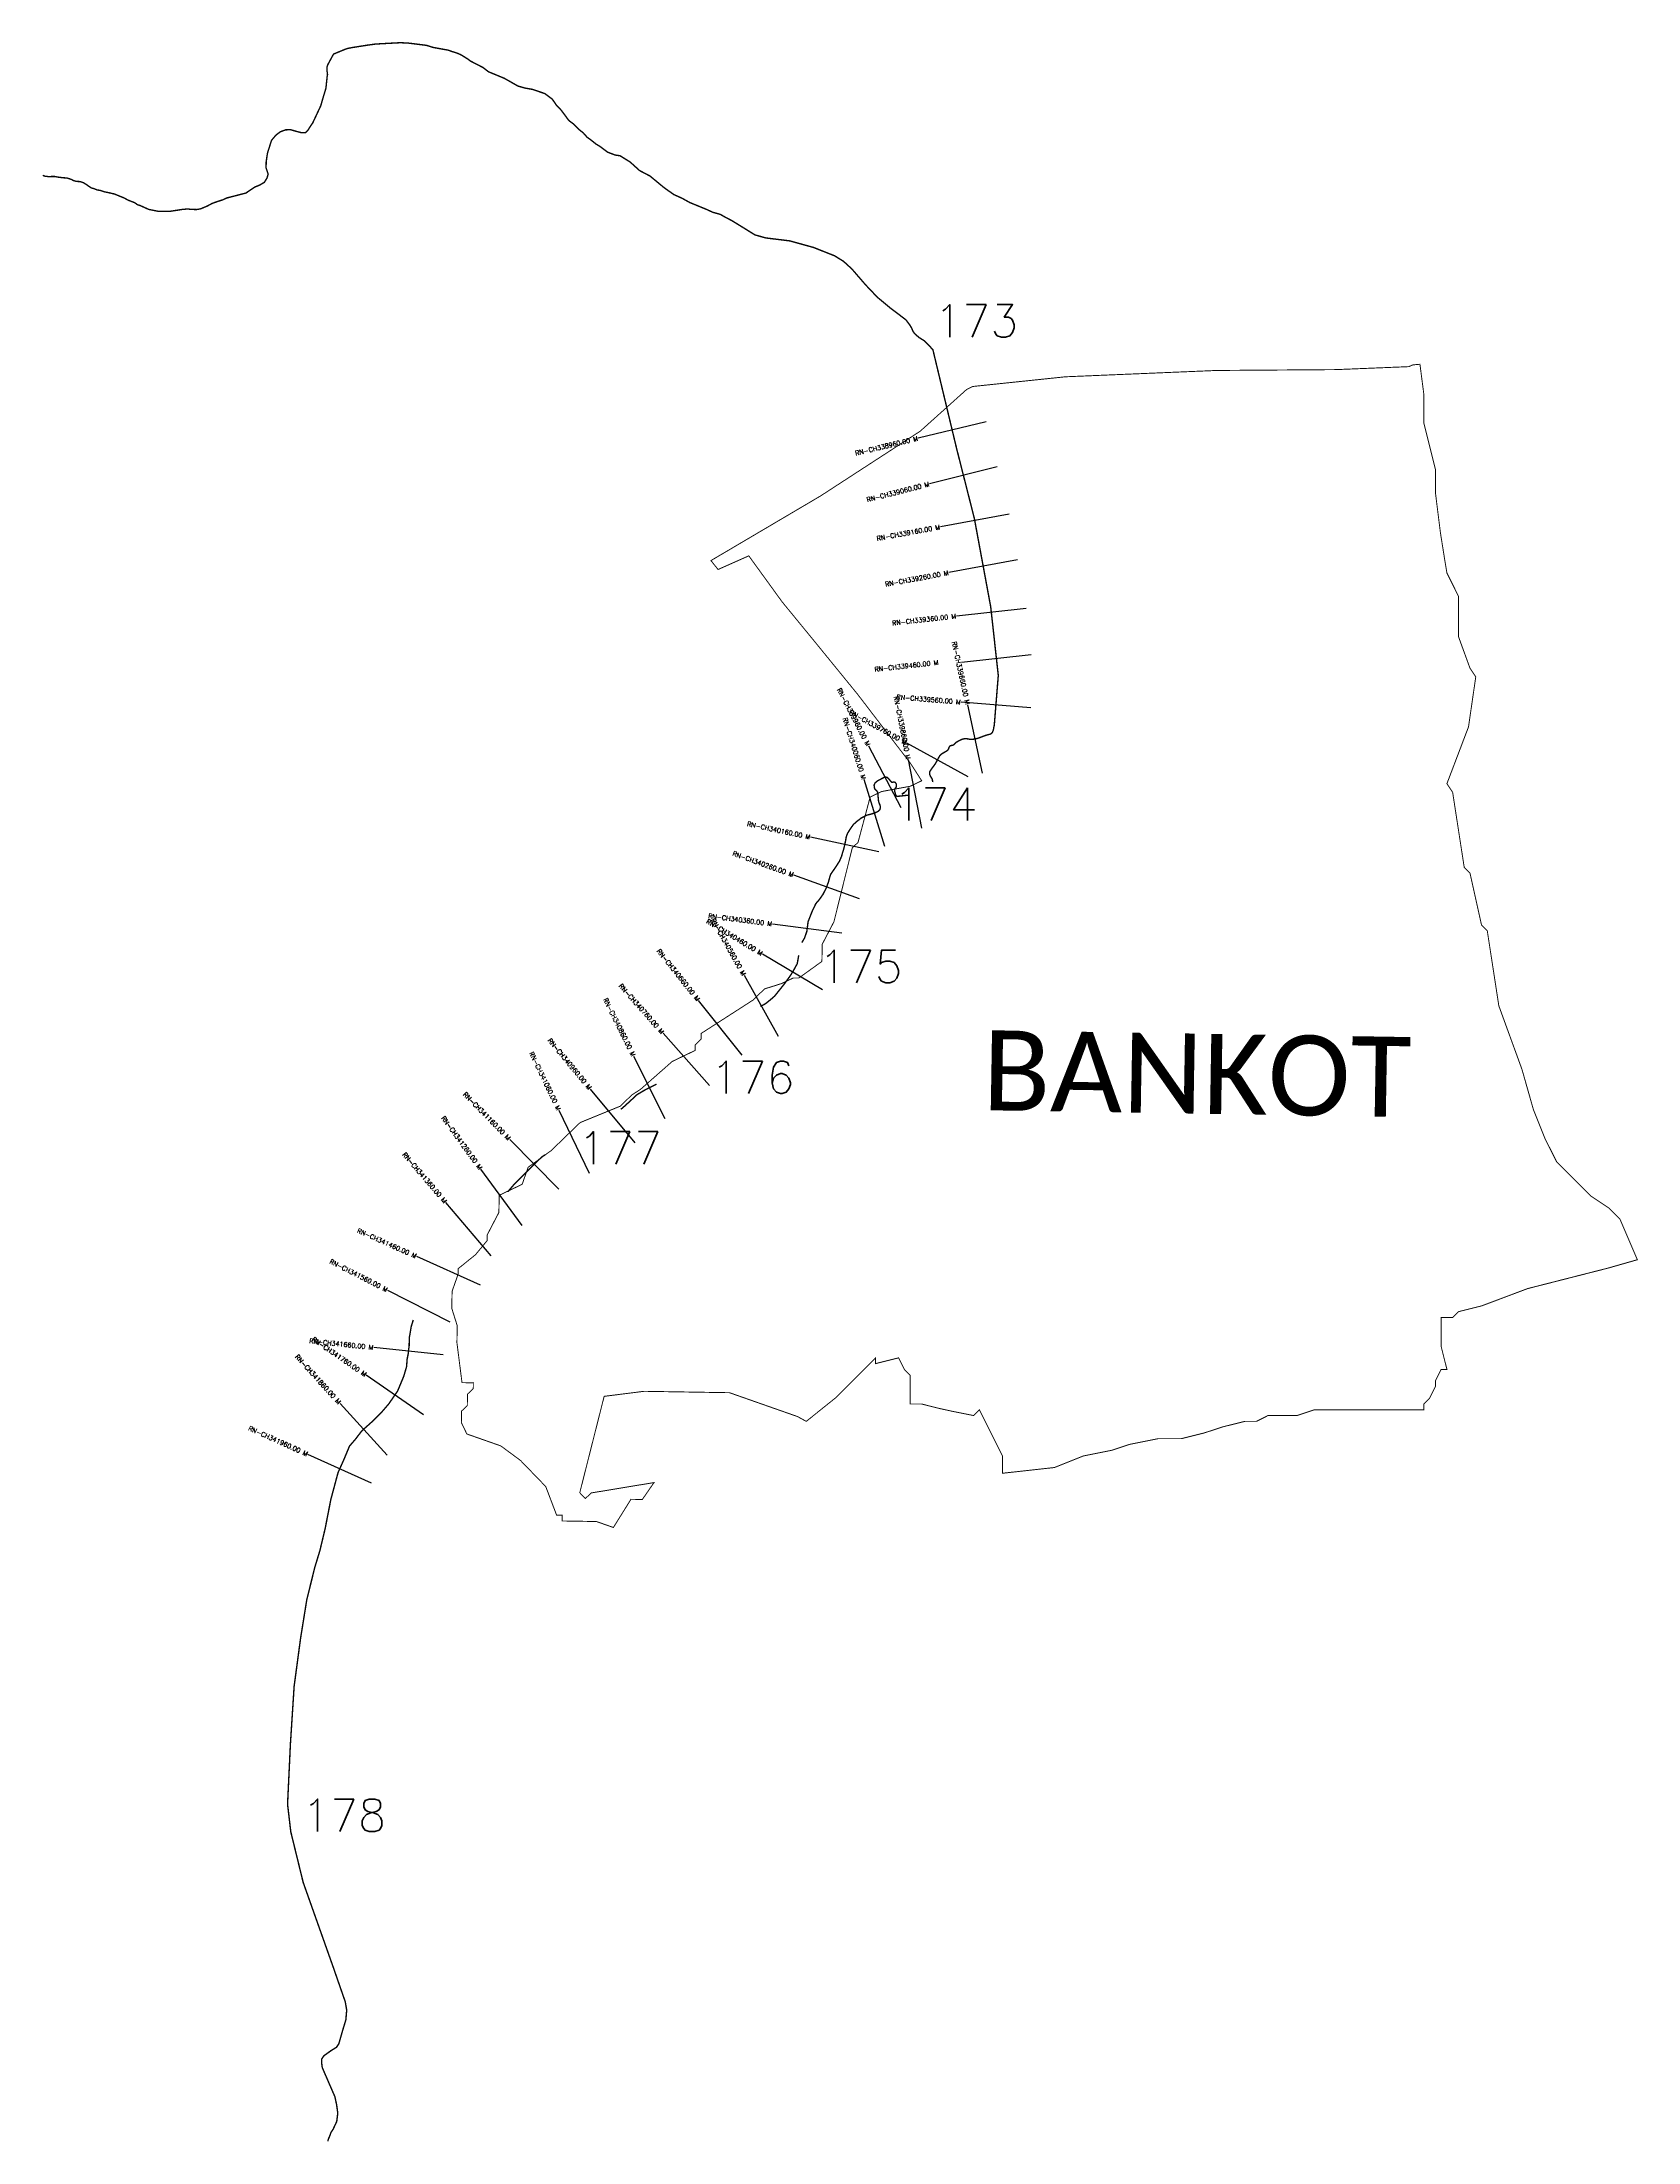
# Model space of a CAD drawing. Header units: metres. Extents: x 290684 to 294110, y 1985959 to 1990467.
import ezdxf
from ezdxf.enums import TextEntityAlignment as Align

# ---------------------------------------------------------------- set-up
doc = ezdxf.new("R2010")
doc.units = ezdxf.units.M
for name, color, linetype in [('CS', 134, 'Continuous'), ('CSMark', 6, 'Continuous'), ('NATURALLY PROTECTED', 3, 'Continuous'), ('VILLAGE NAME', 250, 'Continuous')]:
    doc.layers.add(name, color=color, linetype=linetype)
doc.styles.get("Standard").update_dxf_attribs({"font": 'simplex.shx'})

msp = doc.modelspace()

# ---------------------------------------------------------------- linework, layer by layer
at = {"color": 6, "const_width": 2, "flags": 128}
msp.add_lwpolyline([(292120.1, 1989353.7), (292355.3, 1989492.4), (292569.3, 1989631.5), (292668.5, 1989720.6), (292682.1, 1989727.4), (292880.8, 1989748.2), (293205.4, 1989761.8), (293461.5, 1989763.6), (293617.9, 1989770), (293626.6, 1989773.8), (293641.8, 1989775.1), (293650.1, 1989711.1), (293650.1, 1989649.1), (293674.9, 1989550), (293674.9, 1989500.5), (293685.7, 1989413.8), (293695.7, 1989350.8), (293699.7, 1989327), (293724.4, 1989277.5), (293724.4, 1989190.8), (293749.2, 1989122.7), (293761.6, 1989104.1), (293746, 1988996.7), (293699.7, 1988874.9), (293712, 1988856.3), (293736.8, 1988695.3), (293749.2, 1988682.9), (293774, 1988571.4), (293786.3, 1988559.1), (293811.1, 1988398), (293860.7, 1988261.8), (293885.4, 1988175), (293910.2, 1988113.1), (293935, 1988063.6), (294009.3, 1987989.3), (294046.5, 1987964.5), (294071.3, 1987939.7), (294108.4, 1987853), (294046.1, 1987835.2), (293873.1, 1987791.1), (293774, 1987753.9), (293724.4, 1987741.5), (293712, 1987729.1), (293687.2, 1987729.1), (293687.2, 1987667.2), (293699.7, 1987617.6), (293687.2, 1987617.6), (293674.9, 1987592.9), (293674.9, 1987580.5), (293662.5, 1987555.7), (293650.1, 1987543.3), (293650.1, 1987530.9), (293414.7, 1987530.9), (293377.6, 1987518.5), (293315.6, 1987518.5), (293290.9, 1987506.1), (293266.1, 1987506.1), (293219.5, 1987494.5), (293179.4, 1987481.4), (293129.8, 1987469), (293080.3, 1987469), (293018.4, 1987456.6), (292981.2, 1987444.2), (292919.3, 1987431.8), (292857.3, 1987407), (292745.9, 1987394.7), (292745.9, 1987431.8), (292696.3, 1987530.9), (292683.9, 1987518.5), (292638.4, 1987527.6), (292609.1, 1987534.1), (292572.4, 1987543.3), (292550.9, 1987543.3), (292547.7, 1987543.3), (292547.7, 1987605.2), (292535.2, 1987617.6), (292522.9, 1987642.4), (292473.3, 1987630), (292473.3, 1987642.4), (292386.6, 1987555.7), (292324.7, 1987506.1), (292305.8, 1987516.4), (292159.9, 1987567.6), (291976.6, 1987570.6), (291890.9, 1987559.8), (291839.9, 1987358.2), (291838.6, 1987352.8), (291850.6, 1987340.4), (291863, 1987352.4), (291997.9, 1987374.7), (291972.8, 1987338.4), (291948.4, 1987338.8), (291910.7, 1987278.3), (291874.3, 1987291.1), (291800.9, 1987292.3), (291800.9, 1987304.5), (291788.9, 1987304.7), (291765.5, 1987366.2), (291711.4, 1987422.1), (291669.1, 1987453.4), (291596.2, 1987479), (291584.4, 1987503.6), (291584.8, 1987528.1), (291597.2, 1987540.1), (291597.6, 1987564.5), (291610, 1987576.5), (291610.2, 1987588.8), (291585.8, 1987589.2), (291574.9, 1987674.9), (291575.5, 1987711.6), (291563.9, 1987748.5), (291564.5, 1987785.1), (291577.3, 1987821.6), (291577.5, 1987833.8), (291614.7, 1987863.7), (291639.6, 1987893.9), (291639.8, 1987906.1), (291665, 1987954.6), (291665.6, 1987991.3), (291714.9, 1988014.9), (291727.7, 1988051.4), (291777.2, 1988087.3), (291839.3, 1988147.4), (291925.4, 1988182.6), (291950.3, 1988206.7), (291968.8, 1988218.6), (292037, 1988278.6), (292086.3, 1988302.3), (292086.5, 1988314.5), (292098.9, 1988326.5), (292098.9, 1988338.6), (292210.3, 1988410.3), (292235.1, 1988434.3), (292272, 1988445.9), (292296.6, 1988457.7), (292308.8, 1988457.7), (292358.3, 1988493.4), (292358.9, 1988530.1), (292384.1, 1988578.6), (292423.4, 1988736.9), (292435.8, 1988748.9), (292461.8, 1988846.2), (292486.5, 1988858), (292547.8, 1988869.3), (292572.4, 1988881.1), (292548.6, 1988918.2), (292486.1, 1988999.8), (292434.9, 1989066.7), (292339, 1989184.4), (292290.9, 1989243.1), (292273, 1989264.9), (292244.8, 1989303.9), (292201.3, 1989363.9), (292135.4, 1989334.6), (292120.1, 1989353.7)], dxfattribs=at)
at = {"layer": 'CS'}
for p, q in [((292710.8, 1989651.3), (292564.9, 1989616.3)), ((292734.6, 1989555.2), (292589.3, 1989518.2)), ((292760.1, 1989453.3), (292612.5, 1989426.1)), ((292778.2, 1989355), (292630.7, 1989327.8)), ((292796.3, 1989251.1), (292647.2, 1989234.7)), ((292807.3, 1989151.7), (292658.2, 1989135.3)), ((292806.5, 1989038), (292657, 1989049.9)), ((292702.8, 1988897.5), (292671.2, 1989044.2)), ((292671.9, 1988889.7), (292540.5, 1988961.9)), ((292528.1, 1988822.7), (292458.8, 1988955.7)), ((292573, 1988779.2), (292544.1, 1988926.4)), ((292493.5, 1988740.3), (292448.8, 1988883.5)), ((292480.7, 1988728.6), (292334, 1988759.9)), ((292439, 1988627.8), (292297.9, 1988678.6)), ((292401, 1988554.2), (292252.3, 1988573.6)), ((292359.5, 1988432.1), (292230.8, 1988509.1)), ((292265, 1988332.3), (292191.8, 1988463.2)), ((292187.4, 1988292.2), (292093.7, 1988409.4)), ((292116.8, 1988226.9), (292017.4, 1988339.2)), ((292021.7, 1988155.2), (291954.9, 1988289.5)), ((291957.4, 1988103.8), (291861.7, 1988219.3)), ((291859.4, 1988038.4), (291794.3, 1988173.6)), ((291793.6, 1988004.5), (291688.2, 1988111.3)), ((291714.8, 1987926.3), (291626.5, 1988047.5)), ((291648.3, 1987861.7), (291550.9, 1987975.8)), ((291625.4, 1987798.4), (291488.5, 1987859.7)), ((291560.1, 1987719.2), (291426.4, 1987787.3)), ((291545.6, 1987649.2), (291396.4, 1987664.6)), ((291503.5, 1987520), (291379.9, 1987605.1)), ((291425, 1987433.5), (291324, 1987544.4)), ((291391.8, 1987373.6), (291255, 1987435.1))]:
    msp.add_line(p, q, dxfattribs=at)
at = {"layer": 'NATURALLY PROTECTED', "const_width": 3, "flags": 128}
for points in [[(290685.9, 1990180.6), (290690.8, 1990178.8), (290697.9, 1990177.9), (290705.3, 1990178.1), (290711, 1990178.2), (290718.1, 1990176.9), (290728.7, 1990175.5), (290737.9, 1990174.9), (290743.6, 1990173.2), (290747.4, 1990171.8), (290751.8, 1990169.4), (290757.2, 1990167.9), (290761.2, 1990167.4), (290765.7, 1990167.3), (290773.7, 1990164.6), (290781.2, 1990159.8), (290785.7, 1990156.5), (290790.2, 1990153.5), (290794.4, 1990152.6), (290802.3, 1990149.5), (290810.2, 1990148), (290818.2, 1990145.3), (290828.7, 1990143.1), (290839.9, 1990140.5), (290853.4, 1990135), (290860.8, 1990132), (290868.7, 1990127.5), (290875.8, 1990124.8), (290883.1, 1990122), (290889.1, 1990117.7), (290895, 1990115.8), (290903.9, 1990111.8), (290913.3, 1990107.5), (290924.8, 1990105.2), (290935.3, 1990103.1), (290949.1, 1990103.1), (290958, 1990103.2), (290968.2, 1990104.8), (290975.7, 1990105.9), (290985.1, 1990107.4), (290996.2, 1990108.4), (291006.5, 1990107.5), (291016.2, 1990107.2), (291024.7, 1990108.7), (291031.4, 1990111.5), (291038.7, 1990114.5), (291049.8, 1990120.5), (291061.6, 1990124.6), (291072.4, 1990128.1), (291080.9, 1990132), (291080.9, 1990132), (291096.5, 1990136), (291122.2, 1990142.7), (291132, 1990149.3), (291141.3, 1990155.6), (291151, 1990159.5), (291161.5, 1990165.5), (291167.1, 1990174.5), (291169.8, 1990183.1), (291167.1, 1990191.3), (291165.3, 1990196.7), (291165.5, 1990209.3), (291168.2, 1990228), (291174, 1990246.4), (291177.1, 1990255.8), (291186.3, 1990266.9), (291196.1, 1990274.2), (291207.4, 1990278.3), (291218, 1990278.5), (291228.9, 1990275.4), (291241.2, 1990272.1), (291250, 1990272.1), (291254.7, 1990276.7), (291259.3, 1990284.2), (291265.4, 1990293.1), (291282.7, 1990330.1), (291287.8, 1990347.9), (291293.7, 1990367.4), (291296.4, 1990392.9), (291297.2, 1990396.9), (291296, 1990405.8), (291295.9, 1990412.5), (291297.8, 1990418.2), (291301, 1990424.2), (291306.3, 1990434), (291310.1, 1990440.9), (291326.1, 1990447.5), (291331.7, 1990449.9), (291340.5, 1990453.1), (291350.8, 1990455), (291365.3, 1990457.3), (291383.9, 1990460.2), (291400.1, 1990462.4), (291416, 1990463.3), (291436.3, 1990464.4), (291453.5, 1990465.3), (291470.2, 1990464.5), (291492.4, 1990461.8), (291509.7, 1990459.6), (291524.1, 1990455.1), (291541.3, 1990452), (291556.3, 1990449.3), (291564.6, 1990446.3), (291575.2, 1990443), (291583.5, 1990439.4), (291597.4, 1990430.8), (291603.6, 1990426.1), (291631, 1990412), (291642.5, 1990403), (291676.6, 1990388.9), (291706, 1990372.2), (291721.6, 1990367.8), (291736.9, 1990365.2), (291763.6, 1990356.1), (291779.7, 1990344), (291788.6, 1990331), (291799.2, 1990319.9), (291814.9, 1990298.6), (291826.6, 1990289.6), (291835, 1990280.6), (291846.2, 1990271.6), (291854.4, 1990262.3), (291862.7, 1990256.4), (291873.3, 1990247.9), (291881.3, 1990243.1), (291898.3, 1990230.3), (291914.5, 1990224.2), (291925, 1990222.7), (291946.8, 1990209.1), (291967, 1990190.8), (291989.2, 1990179.2), (292019.7, 1990154), (292040.4, 1990139.4), (292058.1, 1990131.4), (292074.3, 1990122.4), (292110.6, 1990107.5), (292124.1, 1990101.3), (292140, 1990096.9), (292150.7, 1990090.9), (292165.1, 1990083.3), (292185.5, 1990070.8), (292214.5, 1990052.8), (292237.6, 1990046.3), (292289.4, 1990039.9), (292340.3, 1990025.8), (292385.7, 1990007.8), (292398.7, 1989999.7), (292404.7, 1989996), (292422.5, 1989979.7), (292451.9, 1989945.7), (292477.2, 1989919), (292505.4, 1989895.6), (292538.2, 1989870.8), (292546.7, 1989859.7), (292551.1, 1989852.3), (292554, 1989845.2), (292558.8, 1989839.3), (292567.4, 1989832.1), (292578, 1989825.5), (292586.8, 1989816.9), (292596.5, 1989806.1), (292647.6, 1989593.2), (292685.4, 1989444.3), (292720.6, 1989254.1), (292736.8, 1989107), (292728.2, 1989000.4), (292727.2, 1988995.8), (292726.8, 1988992.5), (292725.7, 1988988.8), (292724.4, 1988985.6), (292722.8, 1988983.1), (292719.6, 1988981.2), (292714.2, 1988979.9), (292708.6, 1988978.1), (292703.5, 1988976.2), (292698.3, 1988974.3), (292694.3, 1988972.7), (292689.7, 1988971.4), (292685.7, 1988970.6), (292680.9, 1988970.1), (292675.9, 1988970.1), (292671.3, 1988971), (292668, 1988971.4), (292663.7, 1988971.2), (292660.8, 1988970.6), (292657.4, 1988969.4), (292652.6, 1988967.1), (292648.3, 1988964.7), (292645.7, 1988962.9), (292644.1, 1988961.5), (292642.7, 1988960), (292641.5, 1988958.5), (292639.7, 1988957.6), (292637.3, 1988956.9), (292635.5, 1988956.7), (292633.4, 1988956.1), (292631.9, 1988954.1), (292630.7, 1988951.6), (292630, 1988949.5), (292628.2, 1988946.5), (292625.5, 1988944.7), (292622.9, 1988943.3), (292619.3, 1988941.1), (292615.3, 1988938.7), (292610.6, 1988933.9), (292601.9, 1988918), (292593.6, 1988906.5), (292589.8, 1988900.8), (292589.4, 1988895.2), (292591.4, 1988890.5), (292595.3, 1988884.1), (292595.9, 1988879.2), (292595.6, 1988878.5)], [(292543.5, 1988850.1), (292519.9, 1988847.6), (292518.2, 1988848.2), (292516.7, 1988850.2), (292515.9, 1988853.7), (292514.5, 1988858.4), (292514.1, 1988861.6), (292514.7, 1988863.6), (292515.9, 1988865.1), (292517.5, 1988866.9), (292518, 1988870.4), (292518, 1988873.5), (292517.2, 1988875.6), (292515.5, 1988877.5), (292513.1, 1988878.4), (292510.9, 1988878.1), (292508.5, 1988877.7), (292506.2, 1988879.5), (292503.4, 1988883.4), (292498.7, 1988888.4), (292493.6, 1988889.3), (292478.2, 1988881.2), (292472.6, 1988876.9), (292470.2, 1988871.6), (292471.4, 1988863.5), (292476.1, 1988859.3), (292477.9, 1988856.3), (292478.8, 1988847.7), (292479.6, 1988838.9), (292480.9, 1988833.3), (292482.9, 1988829.2), (292483.9, 1988824.6), (292482.9, 1988819.7), (292478.4, 1988815.2), (292471.8, 1988812.1), (292464.4, 1988809.7), (292454.7, 1988807.3), (292442.6, 1988801), (292433.9, 1988794.4), (292425.9, 1988787.3), (292418.3, 1988776.4), (292413.1, 1988767.9), (292410.4, 1988760.3), (292409.4, 1988754.1), (292407, 1988742.7), (292405.1, 1988734.7), (292402.4, 1988726), (292400.5, 1988719.1), (292395.9, 1988708.4), (292386.9, 1988694.4), (292381.4, 1988686.6), (292377.1, 1988680.4), (292375.3, 1988674.8), (292372.2, 1988663.7), (292367.5, 1988650.7), (292360.5, 1988637.2), (292352.6, 1988625.9), (292345.5, 1988617.8), (292338.1, 1988602.8), (292328.5, 1988578.4), (292327.5, 1988570.1), (292325.9, 1988557.8), (292321, 1988543.6), (292316.4, 1988535.7), (292315, 1988533.8)], [(292308.5, 1988506.6), (292307.3, 1988499.7), (292305.2, 1988488.3), (292298.3, 1988475.7), (292290.9, 1988463.4), (292277.5, 1988444.8), (292265.9, 1988430.4), (292256.6, 1988418.7), (292247.5, 1988410.8), (292237, 1988402.5), (292226.3, 1988396.6)], [(292003.2, 1988230.1), (292000.9, 1988228.7), (291980, 1988218.3), (291961.5, 1988207.4), (291944.5, 1988191.6), (291931.6, 1988179.9), (291926.8, 1988175.9)], [(291764.7, 1988078.5), (291757.5, 1988074), (291749.8, 1988066.7), (291720.1, 1988037.3), (291696.1, 1988012.9), (291684, 1987998.8)], [(291481.2, 1987723.8), (291476.8, 1987709.5), (291475.3, 1987700.5), (291473.9, 1987692.2), (291472.6, 1987685.5), (291472.4, 1987668.6), (291471.3, 1987660.3), (291470.4, 1987651.5), (291467.8, 1987638.5), (291467, 1987624), (291460.7, 1987602.6), (291447.6, 1987571.2), (291428.7, 1987543.7), (291414.8, 1987527.5), (291391.4, 1987504.1), (291377.8, 1987492), (291370.9, 1987485.8), (291357.1, 1987467.8), (291344.3, 1987452.9), (291332, 1987423.4), (291319.8, 1987396.3), (291304.3, 1987338.5), (291292, 1987275.6), (291280.8, 1987228.7), (291270, 1987193.3), (291252.7, 1987123.5), (291239.4, 1987041), (291225.5, 1986937.5), (291217.5, 1986813.3), (291211.4, 1986684.3), (291218.3, 1986625.2), (291244.9, 1986516.5), (291309.7, 1986333.7), (291335.3, 1986260), (291338.3, 1986242.4), (291336.5, 1986221.4), (291329.9, 1986199.8), (291321.4, 1986170.1), (291316.4, 1986162.6), (291304.6, 1986155.3), (291289.1, 1986144.2), (291284.8, 1986137.6), (291284.3, 1986131), (291285.9, 1986118.9), (291301.9, 1986082), (291313, 1986056.5), (291316.7, 1986039.2), (291319.2, 1986021), (291316.9, 1986003.3), (291309.4, 1985987.1), (291304.6, 1985979.7), (291301.6, 1985971.4), (291298.7, 1985964.9), (291298, 1985960.8)]]:
    msp.add_lwpolyline(points, dxfattribs=at)

# ---------------------------------------------------------------- texts
at = {"char_height": 70, "attachment_point": 1}
for s, insert in [('173', (292599.6, 1989903.1)), ('174', (292511.7, 1988865.6)), ('175', (292351.3, 1988517.5)), ('176', (292119.6, 1988279.5)), ('177', (291835.3, 1988128.2)), ('178', (291242.8, 1986695.5))]:
    msp.add_mtext_dynamic_manual_height_columns(s, width=95.172, gutter_width=1, heights=[0], dxfattribs=dict(at, insert=insert))
at = {"layer": 'CSMark'}
for s, rotation, p in [('RN-CH338960.00 M', 13.4889, (292564, 1989616)), ('RN-CH339060.00 M', 14.2676, (292588.3, 1989518)), ('RN-CH339160.00 M', 10.4548, (292611.6, 1989425.9)), ('RN-CH339260.00 M', 10.4548, (292629.7, 1989327.6)), ('RN-CH339360.00 M', 6.2854, (292646.2, 1989234.6)), ('RN-CH339660.00 M', 282.1371, (292671, 1989045.1)), ('RN-CH339460.00 M', 6.2854, (292608.4, 1989135.2)), ('RN-CH339960.00 M', 297.5148, (292458.4, 1988956.6)), ('RN-CH339860.00 M', 281.1065, (292543.9, 1988927.4)), ('RN-CH339560.00 M', 355.434, (292656, 1989050)), ('RN-CH340060.00 M', 287.3442, (292448.5, 1988884.4)), ('RN-CH339760.00 M', 331.2189, (292539.6, 1988962.4)), ('RN-CH340160.00 M', 347.966, (292333, 1988760.1)), ('RN-CH340260.00 M', 340.2062, (292296.9, 1988678.9)), ('RN-CH340460.00 M', 329.085, (292230, 1988509.6)), ('RN-CH340360.00 M', 352.5941, (292251.3, 1988573.7)), ('RN-CH340560.00 M', 299.2233, (292191.3, 1988464.1)), ('RN-CH340660.00 M', 308.6234, (292093.1, 1988410.2)), ('RN-CH340760.00 M', 311.5156, (292016.7, 1988339.9)), ('RN-CH340860.00 M', 296.4485, (291954.4, 1988290.4)), ('RN-CH341060.00 M', 295.6927, (291793.9, 1988174.5)), ('RN-CH340960.00 M', 309.6762, (291861, 1988220.1)), ('RN-CH341160.00 M', 314.6402, (291687.5, 1988112)), ('RN-CH341260.00 M', 306.0651, (291625.9, 1988048.3)), ('RN-CH341360.00 M', 310.4781, (291550.3, 1987976.6)), ('RN-CH341460.00 M', 335.8938, (291487.6, 1987860.1)), ('RN-CH341560.00 M', 333.006, (291425.5, 1987787.8)), ('RN-CH341660.00 M', 354.1282, (291395.4, 1987664.7)), ('RN-CH341760.00 M', 325.4353, (291379.1, 1987605.7)), ('RN-CH341860.00 M', 312.3228, (291323.3, 1987545.2)), ('RN-CH341960.00 M', 335.7748, (291254.1, 1987435.5))]:
    msp.add_text(s, height=10, rotation=rotation, dxfattribs=at).set_placement(p, align=Align.MIDDLE_RIGHT)
at = {"layer": 'VILLAGE NAME', "insert": (292704.6, 1988345.8), "char_height": 171.752, "attachment_point": 1, "rotation": 359.0691}
msp.add_mtext_dynamic_manual_height_columns('{\\fCalibri|b0|i0|c0|p34;BANKOT}', width=1471.541, gutter_width=858.8, heights=[151.6], dxfattribs=at)

doc.saveas('drawing.dxf')
